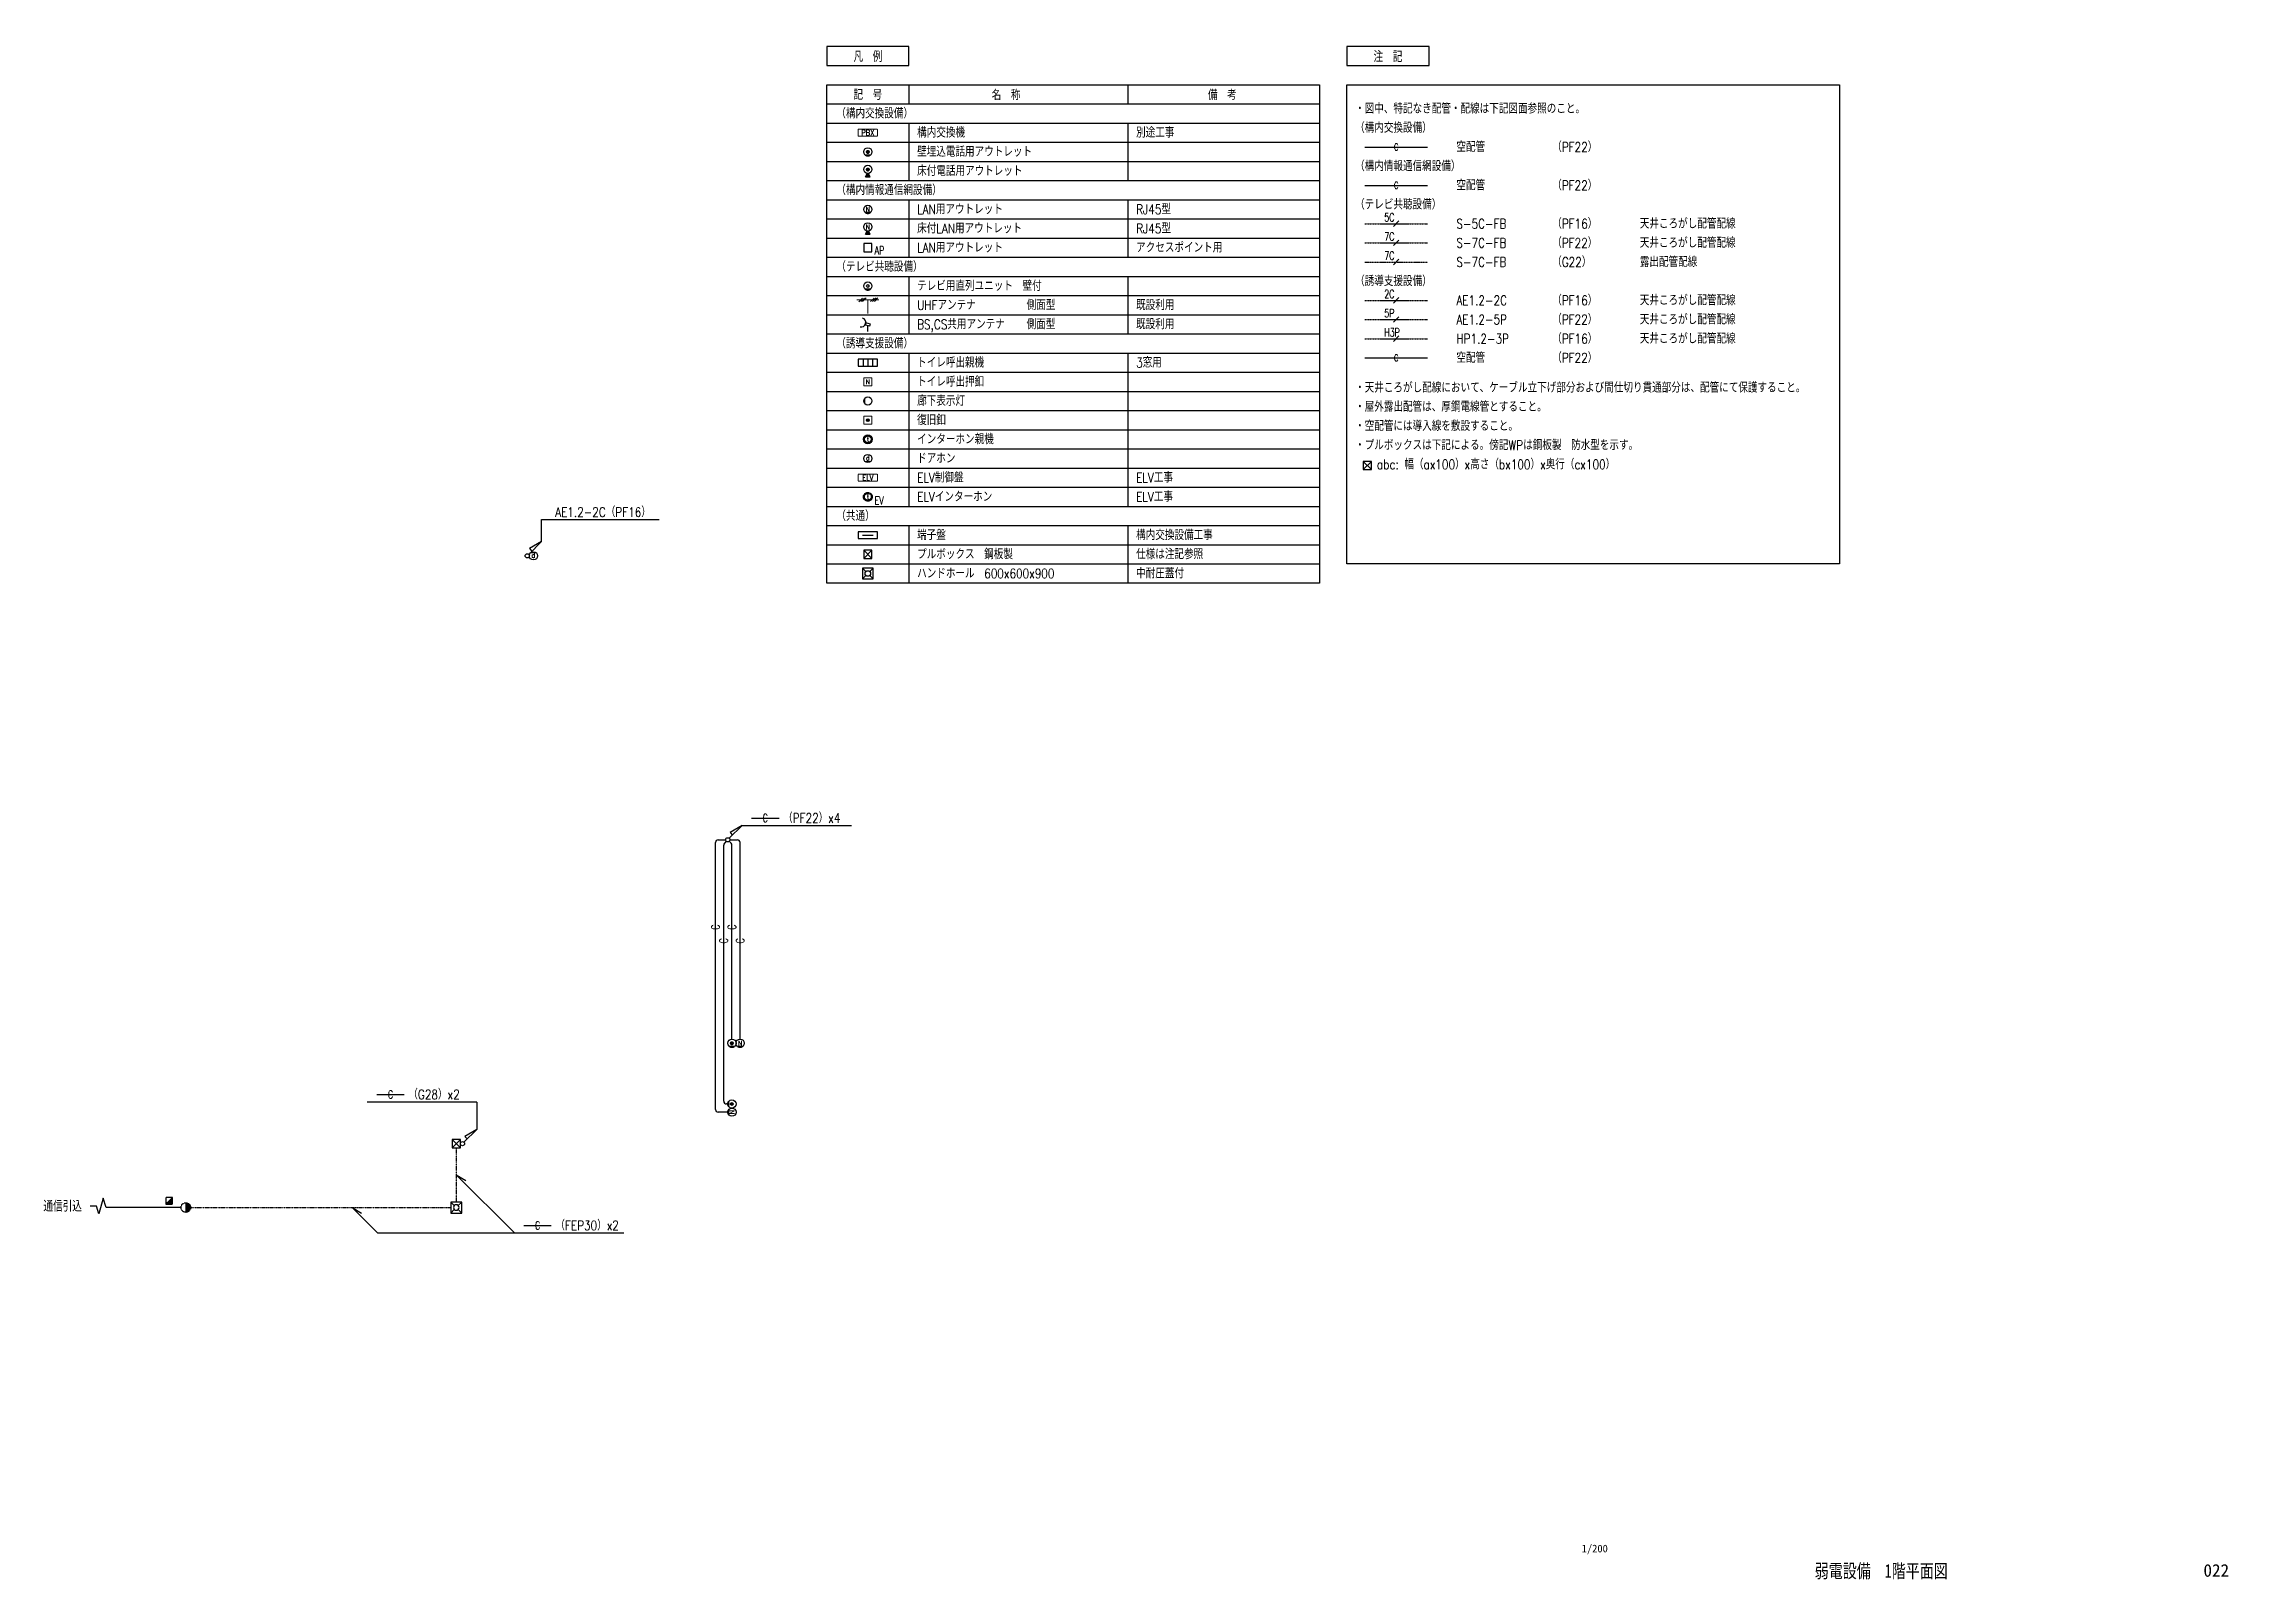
# Model space of a CAD drawing. Header units: millimetres. Extents: x 2708 to 176605, y 1463 to 57550.
# Drawn here: x 2708 to 82514, y 1463 to 57550 of the extents above; entities that cross this region are included whole.
import ezdxf
from ezdxf.enums import TextEntityAlignment as Align

# ---------------------------------------------------------------- set-up
doc = ezdxf.new("R2010")
doc.units = ezdxf.units.MM
doc.header["$LTSCALE"] = 0.2
doc.set_wipeout_variables(frame=1)
for name, pattern in [('CENTER', [50.8, 31.75, -6.35, 6.35, -6.35]), ('DASHED', [19.05, 12.7, -6.35]), ('HIDDEN', [9.525, 6.35, -3.175]), ('PHANTOM', [63.5, 31.75, -6.35, 6.35, -6.35, 6.35, -6.35])]:
    doc.linetypes.add(name, pattern=pattern)
for name, color, linetype in [('1 シンボル', 2, 'Continuous'), ('1_シンボル', 2, 'Continuous'), ('1_乗数', 3, 'Continuous'), ('1_強調文字', 4, 'Continuous'), ('1_文字', 3, 'Continuous'), ('1_枠', 7, 'Continuous'), ('1_配線_1', 1, 'Continuous'), ('1_配線_3', 1, 'DASHED'), ('1_配線_4', 1, 'CENTER'), ('1_配線_5', 1, 'PHANTOM'), ('枠内記述', 3, 'Continuous')]:
    doc.layers.add(name, color=color, linetype=linetype)
doc.styles.get("Standard").update_dxf_attribs({"font": 'simplex.shx', "width": 0.8, "bigfont": 'extfont2.shx'})
doc.styles.add('ゴシック', font='MS Gothic.ttf', dxfattribs={"height": 4})
pattern_1 = [(0, (-9108.5954, -6550), (0, 3.175), [])]
pattern_2 = [(0, (-9891.4046, -6700), (0, 3.175), [])]

msp = doc.modelspace()

# ---------------------------------------------------------------- texts
at = {"layer": '1_シンボル', "width": 0.8}
msp.add_text('d', height=180, dxfattribs=at).set_placement((20594, 38770), align=Align.CENTER)
at = {"layer": '1_乗数', "linetype": 'Continuous', "lineweight": 0, "width": 0.7}
for p in [(29070, 29269), (15378, 19171), (20751, 14387)]:
    msp.add_text('C', height=300, dxfattribs=at).set_placement(p, align=Align.MIDDLE)
for p in [(27249, 25283), (27549, 24783), (27849, 25283), (28149, 24783)]:
    msp.add_text('C', height=300, rotation=90, dxfattribs=at).set_placement(p, align=Align.MIDDLE)
at = {"layer": '1_強調文字', "width": 0.8}
msp.add_text('通信引込', height=400, dxfattribs=at).set_placement((3402, 15095), align=Align.MIDDLE_CENTER)
at = {"layer": '1_文字', "width": 0.8}
for s, p in [('AE1.2-2C（PF16）', (21393, 40266)), ('（PF22）x4', (29720, 29094)), ('（G28）x2', (16028, 18996)), ('（FEP30）x2', (21401, 14212))]:
    msp.add_text(s, height=350, dxfattribs=at).set_placement(p)
at = {"layer": '枠内記述', "linetype": 'ByBlock', "lineweight": -2, "style": 'ゴシック'}
msp.add_text('1/200', height=280, dxfattribs=at).set_placement((58895, 2447))
msp.add_text('1/200', height=280, dxfattribs=at).set_placement((58895, 2447))
at = {"layer": '枠内記述', "linetype": 'ByBlock', "lineweight": -2, "style": 'ゴシック', "width": 0.75}
msp.add_text('弱電設備\u30001階平面図', height=500, dxfattribs=at).set_placement((69835, 1769), align=Align.MIDDLE_CENTER)
at = {"layer": '枠内記述', "style": 'ゴシック'}
msp.add_text('022', height=460, dxfattribs=at).set_placement((81605, 1558))

# ---------------------------------------------------------------- blocks, each defined once
blk = doc.blocks.new('C-立上り')
at = {"color": 0, "linetype": 'ByBlock'}
blk.add_line((54, 54), (521, 521), dxfattribs=at)
blk.add_lwpolyline([(521, 521), (81, 267), (174, 174)], dxfattribs=at)
blk.add_circle((0, 0), 77, dxfattribs=at)
blk = doc.blocks.new('盤記号1')
at = {"layer": '1_シンボル', "color": 0, "linetype": 'ByBlock', "lineweight": -2}
blk.add_lwpolyline([(-350, 0), (350, 0), (350, 250), (-350, 250)], close=True, dxfattribs=at)
at = {"layer": '1_シンボル', "color": 0, "linetype": 'ByBlock', "lineweight": 0, "width": 0.8}
blk.add_text('ELV', height=200, dxfattribs=at).set_placement((0, 125), align=Align.MIDDLE)
blk = doc.blocks.new('IT-表示盤')
at = {"color": 0}
for p, q in [((-175, 250), (-175, 0)), ((0, 250), (0, 0)), ((175, 250), (175, 0))]:
    blk.add_line(p, q, dxfattribs=at)
blk.add_lwpolyline([(-350, 0), (350, 0), (350, 250), (-350, 250)], close=True, dxfattribs=at)
blk = doc.blocks.new('呼出ボタン')
at = {"color": 0, "lineweight": 0}
blk.add_lwpolyline([(-150, 300), (150, 300), (150, 0), (-150, 0)], close=True, dxfattribs=at)
at = {"color": 0, "lineweight": 0, "width": 0.8}
blk.add_text('N', height=180, dxfattribs=at).set_placement((0, 150), align=Align.MIDDLE)
blk = doc.blocks.new('復旧ボタン')
blk.add_hatch(color=0).paths.add_polyline_path([(50, 150, 1), (-50, 150, 1)])
at = {"color": 0, "lineweight": 0}
blk.add_lwpolyline([(-150, 300), (150, 300), (150, 0), (-150, 0)], close=True, dxfattribs=at)
at = {"color": 0}
blk.add_circle((0, 150), 50, dxfattribs=at)
blk = doc.blocks.new('IT-表示灯')
blk.add_hatch(color=0).paths.add_polyline_path([(34, 95, 0.173823), (0, 0, 0.173823), (34, -95)])
at = {"color": 0}
blk.add_line((34, -95), (34, 95), dxfattribs=at)
blk.add_circle((150, 0), 150, dxfattribs=at)
blk = doc.blocks.new('IT-ﾄﾞｱﾎﾝ')
at = {"linetype": 'ByBlock'}
blk.add_hatch(color=256, dxfattribs=at).paths.add_polyline_path([(-95, 34, 0.358477), (95, 34)])
blk.add_line((95, 34), (-95, 34), dxfattribs=at)
blk.add_circle((0, 150), 150, dxfattribs=at)
at = {"color": 0, "linetype": 'ByBlock', "width": 0.8}
blk.add_text('d', height=180, dxfattribs=at).set_placement((-5, 75), align=Align.CENTER)
blk = doc.blocks.new('IT-ｲﾝﾀｰﾎﾝ親W')
at = {"linetype": 'ByBlock'}
blk.add_hatch(color=0, dxfattribs=at).paths.add_polyline_path([(102, 36), (-102, 36, 0.358477)])
at = {"color": 0, "linetype": 'ByBlock'}
blk.add_line((-102, 36), (102, 36), dxfattribs=at)
for radius in [160, 125]:
    blk.add_circle((0, 160), radius, dxfattribs=at)
at = {"color": 0, "linetype": 'ByBlock', "width": 0.8}
blk.add_text('t', height=180, dxfattribs=at).set_placement((6, 70), align=Align.CENTER)
blk = doc.blocks.new('ET-端子盤')
at = {"color": 0, "linetype": 'ByBlock'}
blk.add_line((-193, 125), (193, 125), dxfattribs=at)
blk.add_lwpolyline([(-350, 0), (350, 0), (350, 250), (-350, 250)], close=True, dxfattribs=at)
blk = doc.blocks.new('PBX')
at = {"color": 0, "linetype": 'ByBlock', "lineweight": 0}
blk.add_lwpolyline([(-350, 0), (350, 0), (350, 250), (-350, 250)], close=True, dxfattribs=at)
at = {"color": 0, "linetype": 'ByBlock', "lineweight": 0, "width": 0.8}
blk.add_text('PBX', height=200, dxfattribs=at).set_placement((0, 125), align=Align.MIDDLE)
blk = doc.blocks.new('TE-電話ｱｳﾄﾚｯﾄW')
at = {"linetype": 'ByBlock'}
h = blk.add_hatch(dxfattribs=at)
h.set_pattern_fill('LINE', color=0, style=0)
h.set_pattern_definition(pattern_1)
h.paths.add_polyline_path([(-95, 34, 0.173823), (0, 0, 0.173823), (95, 34)])
h = blk.add_hatch(dxfattribs=at)
h.set_pattern_fill('LINE', color=0, style=0)
h.set_pattern_definition(pattern_1)
h.paths.add_polyline_path([(0, 200, 1), (0, 100, 1)])
at = {"color": 0, "linetype": 'ByBlock'}
blk.add_line((95, 34), (-95, 34), dxfattribs=at)
for radius in [150, 50]:
    blk.add_circle((0, 150), radius, dxfattribs=at)
blk = doc.blocks.new('O-ｺﾝｾﾝﾄTEL F')
at = {"linetype": 'ByBlock'}
h = blk.add_hatch(dxfattribs=at)
h.set_pattern_fill('LINE', color=0, style=0)
h.set_pattern_definition(pattern_2)
h.paths.add_polyline_path([(50, 0, 1), (-50, 0, 1)])
h = blk.add_hatch(dxfattribs=at)
h.set_pattern_fill('LINE', color=0, style=0)
h.set_pattern_definition(pattern_2)
h.paths.add_polyline_path([(89, -268), (20, -149, -0.068545), (-20, -149), (-89, -268)])
at = {"color": 0, "linetype": 'ByBlock'}
for p, q in [((-89, -268), (-20, -149)), ((-89, -268), (89, -268)), ((89, -268), (20, -149))]:
    blk.add_line(p, q, dxfattribs=at)
for radius in [150, 50]:
    blk.add_circle((0, 0), radius, dxfattribs=at)
blk = doc.blocks.new('C-ｼﾞｬﾝｸｼｮﾝﾎﾞｯｸｽ')
at = {"color": 0, "linetype": 'ByBlock'}
blk.add_lwpolyline([(-150, -150), (150, -150), (150, 150), (-150, 150)], close=True, dxfattribs=at)
blk = doc.blocks.new('O- LAN F')
at = {"linetype": 'ByBlock'}
h = blk.add_hatch(dxfattribs=at)
h.set_pattern_fill('LINE', color=0, style=0)
h.set_pattern_definition([(0, (-10596.366, -21900), (0, 3.175), [])])
h.paths.add_polyline_path([(89, -268), (20, -149, -0.068545), (-20, -149), (-89, -268)])
at = {"color": 0, "linetype": 'ByBlock'}
for p, q in [((-89, -268), (-20, -149)), ((-89, -268), (89, -268)), ((89, -268), (20, -149))]:
    blk.add_line(p, q, dxfattribs=at)
at = {"linetype": 'ByBlock'}
blk.add_circle((0, 0), 150, dxfattribs=at)
at = {"color": 0, "linetype": 'ByBlock', "width": 0.8}
blk.add_text('N', height=180, dxfattribs=at).set_placement((0, -92), align=Align.CENTER)
blk = doc.blocks.new('T-直列ﾕﾆｯﾄW')
at = {"linetype": 'ByBlock'}
h = blk.add_hatch(dxfattribs=at)
h.set_pattern_fill('LINE', color=0, style=0)
h.set_pattern_definition([(0, (-51108.5954, -4939.648), (0, 3.175), [])])
h.paths.add_polyline_path([(112, 50), (-112, 50, 0.213422), (0, 0, 0.213422)])
at = {"color": 0, "linetype": 'ByBlock'}
blk.add_line((-112, 50), (112, 50), dxfattribs=at)
for radius in [150, 50]:
    blk.add_circle((0, 150), radius, dxfattribs=at)
blk = doc.blocks.new('C-ﾌﾟﾙﾎﾞｯｸｽ')
at = {"color": 0, "linetype": 'ByBlock'}
for p, q in [((-150, 150), (150, -150)), ((150, 150), (-150, -150))]:
    blk.add_line(p, q, dxfattribs=at)
blk.add_lwpolyline([(-150, -150), (150, -150), (150, 150), (-150, 150)], close=True, dxfattribs=at)
blk = doc.blocks.new('C-情報ｱｳﾄﾚｯﾄW-1')
at = {"linetype": 'ByBlock'}
h = blk.add_hatch(dxfattribs=at)
h.set_pattern_fill('LINE', color=0, style=0)
h.set_pattern_definition([(0, (-8488.8142, -21750), (0, 3.175), [])])
h.paths.add_polyline_path([(-95, 34, 0.173823), (0, 0, 0.173823), (95, 34)])
blk.add_line((95, 34), (-95, 34), dxfattribs=at)
blk.add_circle((0, 150), 150, dxfattribs=at)
at = {"color": 0, "linetype": 'ByBlock', "width": 0.8}
blk.add_text('N', height=180, dxfattribs=at).set_placement((0, 150), align=Align.MIDDLE)
blk = doc.blocks.new('T-ﾊﾟﾗﾎﾞﾗｱﾝﾃﾅ')
at = {"color": 0, "linetype": 'ByBlock'}
blk.add_line((0, 332), (0, 0), dxfattribs=at)
blk.add_lwpolyline([(-118, 364), (118, 301), (144, 398), (-92, 461)], close=True, dxfattribs=at)
blk.add_ellipse((-331, 478), major_axis=(-118, 204), ratio=1, start_param=2.3561945, end_param=5.4977871, dxfattribs=at)
blk = doc.blocks.new('OL-埋設表A')
at = {"linetype": 'ByBlock'}
blk.add_hatch(color=0, dxfattribs=at).paths.add_polyline_path([(125, 125), (-125, -125), (125, -125)])
at = {"color": 0, "linetype": 'ByBlock'}
blk.add_line((125, 125), (-125, -125), dxfattribs=at)
blk.add_lwpolyline([(-125, -125), (125, -125), (125, 125), (-125, 125)], close=True, dxfattribs=at)
blk = doc.blocks.new('OL-ｺﾝｸﾘｰﾄ柱')
at = {"linetype": 'ByBlock'}
blk.add_hatch(color=0, dxfattribs=at).paths.add_polyline_path([(175, 0, 0.414214), (0, 175), (0, -175, 0.414214)])
at = {"color": 0, "linetype": 'ByBlock'}
blk.add_line((0, 175), (0, -175), dxfattribs=at)
blk.add_circle((0, 0), 175, dxfattribs=at)
blk = doc.blocks.new('OL-受電点')
at = {"color": 0, "linetype": 'ByBlock'}
for p, q in [((238.70308, 0), (0, 0)), ((324.72368, -284.30004), (238.70308, 0)), ((472.88872, 284.3008), (324.72368, -284.30004)), ((583.604, -53.502404), (472.88872, 284.3008))]:
    blk.add_line(p, q, dxfattribs=at)
blk = doc.blocks.new('C-立下り')
at = {"color": 0, "linetype": 'ByBlock'}
blk.add_line((-54, -54), (-521, -521), dxfattribs=at)
blk.add_lwpolyline([(-521, -521), (-81, -267), (-174, -174)], dxfattribs=at)
blk.add_circle((0, 0), 77, dxfattribs=at)
blk = doc.blocks.new('OL-ﾊﾝﾄﾞﾎｰﾙ-1')
at = {"color": 0, "linetype": 'ByBlock'}
for p, q in [((-200, 200), (-72, 72)), ((-200, 200), (-72, 72)), ((72, 72), (200, 200)), ((-200, -200), (-72, -72)), ((-200, -200), (-72, -72)), ((72, -72), (200, -200))]:
    blk.add_line(p, q, dxfattribs=at)
blk.add_lwpolyline([(-200, -200), (200, -200), (200, 200), (-200, 200)], close=True, dxfattribs=at)
blk.add_ellipse((0, 0), major_axis=(-71.7, 71.7), ratio=1, start_param=3.926991, end_param=10.210176, dxfattribs=at)

# ---------------------------------------------------------------- hatches: boundary and pattern name
at = {"layer": '1_シンボル'}
msp.add_hatch(color=256, dxfattribs=at).paths.add_polyline_path([(20694, 38961, 0.358477), (20504, 38961)])

# ---------------------------------------------------------------- linework, layer by layer
msp.add_line((20504, 38961), (20694, 38961), dxfattribs=at)
msp.add_circle((20599, 38845), 150, dxfattribs=at)
at = {"layer": '1_文字'}
for p, q in [((20893, 40166), (25193, 40166)), ((20893, 39366), (20893, 40166)), ((28220, 28994), (32220, 28994)), ((18528, 18896), (14528, 18896)), ((18528, 18896), (18528, 17896)), ((17780, 16233), (19901, 14112)), ((17780, 16233), (18126, 16033)), ((13972, 15041), (14901, 14112)), ((13972, 15041), (14318, 14841)), ((14901, 14112), (23901, 14112))]:
    msp.add_line(p, q, dxfattribs=at)
at = {"layer": '1_配線_1'}
for p, q in [((28570, 29269), (29570, 29269)), ((27249, 18624), (27249, 28373)), ((27349, 28473), (27622, 28473)), ((27549, 18924), (27549, 28281)), ((27645, 28418), (27578, 28352)), ((27754, 28418), (27820, 28352)), ((27776, 28473), (28049, 28473)), ((27849, 21194), (27849, 28281)), ((28149, 21194), (28149, 28373)), ((14878, 19171), (15878, 19171)), ((27699, 18524), (27349, 18524)), ((27699, 18824), (27649, 18824)), ((7724, 15041), (4985, 15041)), ((20251, 14387), (21251, 14387))]:
    msp.add_line(p, q, dxfattribs=at)
for centre, start, end in [((27349, 28373), 90, 180), ((27649, 28281), 135, 180), ((27749, 28281), 0, 45), ((28049, 28373), 0, 90), ((27349, 18624), 180, 270), ((27649, 18924), 180, 270)]:
    msp.add_arc(centre, 100, start, end, dxfattribs=at)
at = {"layer": '1_配線_5'}
for p, q in [((17780, 17225), (17780, 15241)), ((8074, 15041), (17580, 15041))]:
    msp.add_line(p, q, dxfattribs=at)

# ---------------------------------------------------------------- block references
at = {"layer": '1 シンボル'}
for p in [(20372, 38845), (27699, 28473)]:
    msp.add_blockref('C-立上り', p, dxfattribs=at)
at = {"layer": '1_シンボル', "lineweight": -3}
msp.add_blockref('TE-電話ｱｳﾄﾚｯﾄW', (27849, 20894), dxfattribs=at)
at = {"layer": '1_シンボル', "linetype": 'ByBlock', "lineweight": -3}
msp.add_blockref('C-情報ｱｳﾄﾚｯﾄW-1', (28149, 20894), dxfattribs=at)
at = {"layer": '1_シンボル', "lineweight": -3, "rotation": 270}
msp.add_blockref('TE-電話ｱｳﾄﾚｯﾄW', (27699, 18824), dxfattribs=at)
at = {"layer": '1_シンボル', "linetype": 'ByBlock', "lineweight": -3, "rotation": 270}
msp.add_blockref('C-情報ｱｳﾄﾚｯﾄW-1', (27699, 18524), dxfattribs=at)
at = {"layer": '1_シンボル', "linetype": 'ByBlock', "rotation": 180}
msp.add_blockref('C-立下り', (18007, 17375), dxfattribs=at)
at = {"layer": '1_シンボル', "lineweight": 0}
msp.add_blockref('C-ﾌﾟﾙﾎﾞｯｸｽ', (17780, 17375), dxfattribs=at)
at = {"layer": '1_シンボル', "linetype": 'ByBlock'}
msp.add_blockref('OL-受電点', (4402, 15095), dxfattribs=at)
at = {"layer": '1_シンボル', "color": 7, "linetype": 'HIDDEN'}
for name, p in [('OL-埋設表A', (7289, 15284)), ('OL-ｺﾝｸﾘｰﾄ柱', (7899, 15041))]:
    msp.add_blockref(name, p, dxfattribs=at)
at = {"layer": '1_シンボル'}
msp.add_blockref('OL-ﾊﾝﾄﾞﾎｰﾙ-1', (17780, 15041), dxfattribs=at)

msp.set_redraw_order([(e.dxf.handle, doc.entitydb.next_handle()) for e in msp.query("TEXT MTEXT ATTDEF DIMENSION ARC_DIMENSION")])  # texts and dimensions are drawn at this point

# ---------------------------------------------------------------- wipeouts: each hides what was drawn before it
msp.add_wipeout([(31215, 57550), (68415, 57550), (68415, 37750), (31215, 37750)])

# ---------------------------------------------------------------- next in the draw order: linework, layer by layer
at = {"layer": '1_シンボル', "color": 7, "lineweight": 0}
for p, q in [((32416, 48199), (33214, 48199)), ((32619, 48255), (32487, 48124)), ((32688, 48260), (32556, 48128)), ((32757, 48265), (32625, 48133)), ((32815, 48199), (32815, 47699)), ((33049, 48260), (32917, 48128)), ((33118, 48265), (32986, 48133)), ((33186, 48270), (33055, 48138))]:
    msp.add_line(p, q, dxfattribs=at)
at = {"layer": '1_乗数', "linetype": 'Continuous', "lineweight": -3}
for p, q in [((52215, 51075), (52015, 50875)), ((52215, 50375), (52015, 50175)), ((52215, 49675), (52015, 49475)), ((52215, 48275), (52015, 48075)), ((52215, 47575), (52015, 47375)), ((52215, 46875), (52015, 46675))]:
    msp.add_line(p, q, dxfattribs=at)
at = {"layer": '1_強調文字', "color": 2}
for points in [[(31315, 56750), (34315, 56750), (34315, 57450), (31315, 57450)], [(50315, 56750), (53315, 56750), (53315, 57450), (50315, 57450)]]:
    msp.add_lwpolyline(points, close=True, dxfattribs=at)
at = {"layer": '1_枠', "color": 3}
for p, q in [((34315, 56050), (34315, 55350)), ((42315, 56050), (42315, 55350)), ((34315, 54650), (34315, 52550)), ((42315, 54650), (42315, 52550)), ((34315, 51850), (34315, 49750)), ((42315, 51850), (42315, 49750)), ((34315, 49050), (34315, 46950)), ((42315, 49050), (42315, 46950)), ((34315, 46250), (34315, 40650)), ((42315, 46250), (42315, 40650)), ((34315, 39950), (34315, 37850)), ((42315, 39950), (42315, 37850))]:
    msp.add_line(p, q, dxfattribs=at)
at = {"layer": '1_枠'}
for p, q in [((31315, 55350), (49315, 55350)), ((31315, 54650), (49315, 54650)), ((31315, 53950), (49315, 53950)), ((31315, 53250), (49315, 53250)), ((31315, 52550), (49315, 52550)), ((31315, 51850), (49315, 51850)), ((31315, 51150), (49315, 51150)), ((31315, 50450), (49315, 50450)), ((31315, 49750), (49315, 49750)), ((31315, 49050), (49315, 49050)), ((31315, 48350), (49315, 48350)), ((31315, 47650), (49315, 47650)), ((31315, 46950), (49315, 46950)), ((31315, 46250), (49315, 46250)), ((31315, 45550), (49315, 45550)), ((31315, 44850), (49315, 44850)), ((31315, 44150), (49315, 44150)), ((31315, 43450), (49315, 43450)), ((31315, 42750), (49315, 42750)), ((31315, 42050), (49315, 42050)), ((31315, 41350), (49315, 41350)), ((31315, 40650), (49315, 40650)), ((31315, 39950), (49315, 39950)), ((31315, 39250), (49315, 39250)), ((31315, 38550), (49315, 38550))]:
    msp.add_line(p, q, dxfattribs=at)
at = {"layer": '1_枠', "color": 2}
for points in [[(31315, 49750), (31315, 56050), (49315, 56050), (49315, 37850), (31315, 37850)], [(68315, 38550), (50315, 38550), (50315, 56050), (68315, 56050)]]:
    msp.add_lwpolyline(points, close=True, dxfattribs=at)
at = {"layer": '1_配線_1'}
for p, q in [((50965, 53775), (53265, 53775)), ((50965, 52375), (53265, 52375)), ((50965, 46075), (53265, 46075))]:
    msp.add_line(p, q, dxfattribs=at)
at = {"layer": '1_配線_3'}
msp.add_line((50965, 49575), (53265, 49575), dxfattribs=at)
at = {"layer": '1_配線_4'}
for p, q in [((50965, 50975), (53265, 50975)), ((50965, 50275), (53265, 50275)), ((50965, 48175), (53265, 48175)), ((50965, 47475), (53265, 47475)), ((50965, 46775), (53265, 46775))]:
    msp.add_line(p, q, dxfattribs=at)

# ---------------------------------------------------------------- next in the draw order: block references
at = {"layer": '1_シンボル', "color": 7, "linetype": 'HIDDEN'}
for name, p in [('PBX', (32815, 54175)), ('IT-ｲﾝﾀｰﾎﾝ親W', (32815, 40840))]:
    msp.add_blockref(name, p, dxfattribs=at)
at = {"layer": '1_シンボル', "lineweight": -3}
msp.add_blockref('TE-電話ｱｳﾄﾚｯﾄW', (32815, 53450), dxfattribs=at)
at = {"layer": '1_シンボル'}
for name, p in [('O-ｺﾝｾﾝﾄTEL F', (32815, 52959)), ('O- LAN F', (32815, 50859)), ('T-直列ﾕﾆｯﾄW', (32815, 48550)), ('IT-表示盤', (32815, 45775)), ('呼出ボタン', (32815, 45050)), ('IT-表示灯', (32665, 44500)), ('復旧ボタン', (32815, 43650)), ('IT-ｲﾝﾀｰﾎﾝ親W', (32815, 42940)), ('IT-ﾄﾞｱﾎﾝ', (32815, 42250)), ('OL-ﾊﾝﾄﾞﾎｰﾙ-1', (32815, 38200))]:
    msp.add_blockref(name, p, dxfattribs=at)
at = {"layer": '1_シンボル', "linetype": 'ByBlock', "lineweight": -3}
msp.add_blockref('C-情報ｱｳﾄﾚｯﾄW-1', (32815, 51350), dxfattribs=at)
at = {"layer": '1_シンボル', "linetype": 'Continuous'}
msp.add_blockref('C-ｼﾞｬﾝｸｼｮﾝﾎﾞｯｸｽ', (32815, 50100), dxfattribs=at)
at = {"layer": '1_シンボル', "color": 7, "xscale": 0.7, "yscale": 0.7, "zscale": 0.7}
msp.add_blockref('T-ﾊﾟﾗﾎﾞﾗｱﾝﾃﾅ', (32806, 47033), dxfattribs=at)
at = {"layer": '1_シンボル', "color": 7, "linetype": 'HIDDEN', "lineweight": 0}
msp.add_blockref('盤記号1', (32815, 41575), dxfattribs=at)
at = {"layer": '1_シンボル', "lineweight": 0}
for p in [(51065, 42145), (32815, 38900)]:
    msp.add_blockref('C-ﾌﾟﾙﾎﾞｯｸｽ', p, dxfattribs=at)
at = {"layer": '1_シンボル', "linetype": 'Continuous', "lineweight": 0}
msp.add_blockref('ET-端子盤', (32815, 39475), dxfattribs=at)

# ---------------------------------------------------------------- next in the draw order: texts
at = {"layer": '1_シンボル', "color": 3, "linetype": 'ByBlock', "width": 0.7}
msp.add_text('EV', height=300, dxfattribs=at).set_placement((33058, 40717))
at = {"layer": '1_乗数', "linetype": 'Continuous', "lineweight": 0, "width": 0.7}
for p in [(52115, 53775), (52115, 52375), (52115, 46075)]:
    msp.add_text('C', height=250, dxfattribs=at).set_placement(p, align=Align.MIDDLE)
for s, p in [('5C', (51682, 51058)), ('7C', (51682, 50358)), ('7C', (51682, 49658)), ('2C', (51682, 48258)), ('5P', (51682, 47558)), ('H3P', (51682, 46858))]:
    msp.add_text(s, height=300, dxfattribs=at).set_placement(p)
at = {"layer": '1_強調文字', "width": 0.8}
for s, p in [('凡\u3000例', (32815, 57100)), ('注\u3000記', (51815, 57100))]:
    msp.add_text(s, height=400, dxfattribs=at).set_placement(p, align=Align.MIDDLE)
at = {"layer": '1_文字', "width": 0.8}
for s, p in [('記\u3000号', (32815, 55700)), ('名\u3000称', (37865, 55700)), ('備\u3000考', (45765, 55700))]:
    msp.add_text(s, height=350, dxfattribs=at).set_placement(p, align=Align.MIDDLE)
for s, p in [('（構内交換設備）', (31665, 54825)), ('・図中、特記なき配管・配線は下記図面参照のこと。', (50615, 55000)), ('構内交換機', (34615, 54125)), ('別途工事', (42615, 54125)), ('（構内交換設備）', (50615, 54300)), ('空配管', (54315, 53600)), ('（PF22）', (57815, 53600)), ('（構内情報通信網設備）', (50615, 52900)), ('（構内情報通信網設備）', (31665, 52025)), ('（テレビ共聴設備）', (50615, 51500)), ('空配管', (54315, 52200)), ('（PF22）', (57815, 52200)), ('LAN用アウトレット', (34615, 51325)), ('RJ45型', (42615, 51325)), ('S-5C-FB', (54315, 50800)), ('（PF16）', (57815, 50800)), ('天井ころがし配管配線', (61015, 50800)), ('LAN用アウトレット', (34615, 49925)), ('アクセスポイント用', (42615, 49925)), ('RJ45型', (42615, 50625)), ('S-7C-FB', (54315, 50100)), ('（PF22）', (57815, 50100)), ('天井ころがし配管配線', (61015, 50100)), ('（テレビ共聴設備）', (31665, 49225)), ('S-7C-FB', (54315, 49400)), ('（G22）', (57815, 49400)), ('露出配管配線', (61015, 49400)), ('（誘導支援設備）', (50615, 48700)), ('既設利用', (42615, 47825)), ('AE1.2-2C', (54315, 48000)), ('（PF16）', (57815, 48000)), ('天井ころがし配管配線', (61015, 48000)), ('既設利用', (42615, 47125)), ('AE1.2-5P', (54315, 47300)), ('（PF22）', (57815, 47300)), ('天井ころがし配管配線', (61015, 47300)), ('（誘導支援設備）', (31665, 46425)), ('空配管', (54315, 45900)), ('HP1.2-3P', (54315, 46600)), ('（PF16）', (57815, 46600)), ('（PF22）', (57815, 45900)), ('天井ころがし配管配線', (61015, 46600)), ('トイレ呼出親機', (34615, 45725)), ('3窓用', (42615, 45725)), ('廊下表示灯', (34615, 44325)), ('トイレ呼出押釦', (34615, 45025)), ('・天井ころがし配線において、ケーブル立下げ部分および間仕切り貫通部分は、配管にて保護すること。', (50615, 44810)), ('復旧釦', (34615, 43625)), ('・屋外露出配管は、厚鋼電線管とすること。', (50615, 44110)), ('・空配管には導入線を敷設すること。', (50615, 43410)), ('・プルボックスは下記による。傍記WPは鋼板製\u3000防水型を示す。', (50615, 42710)), ('abc:', (51415, 42010)), ('幅（ax100）x高さ（bx100）x奥行（cx100）', (52415, 42010)), ('（共通）', (31665, 40125)), ('プルボックス\u3000鋼板製', (34615, 38725)), ('仕様は注記参照', (42615, 38725)), ('構内交換設備工事', (42615, 39425)), ('ハンドホール\u3000600x600x900', (34615, 38025)), ('中耐圧蓋付', (42615, 38025))]:
    msp.add_text(s, height=350, dxfattribs=at).set_placement(p)
at = {"layer": '1_文字', "linetype": 'Continuous'}
for s, height, width, p in [('壁埋込電話用アウトレット', 350, 0.8, (34615, 53425)), ('床付電話用アウトレット', 350, 0.8, (34615, 52725)), ('床付LAN用アウトレット', 350, 0.8, (34615, 50625)), ('AP', 300, 0.7, (33065, 49850)), ('テレビ用直列ユニット\u3000壁付', 350, 0.8, (34615, 48525)), ('UHFアンテナ', 350, 0.8, (34615, 47825)), ('側面型', 350, 0.8, (38615, 47825)), ('BS,CS共用アンテナ', 350, 0.8, (34615, 47125)), ('側面型', 350, 0.8, (38615, 47125)), ('インターホン親機', 350, 0.8, (34615, 42925)), ('ドアホン', 350, 0.8, (34615, 42225)), ('ELV制御盤', 350, 0.8, (34615, 41525)), ('ELV工事', 350, 0.8, (42615, 41525)), ('ELVインターホン', 350, 0.8, (34615, 40825)), ('ELV工事', 350, 0.8, (42615, 40825)), ('端子盤', 350, 0.8, (34615, 39425))]:
    msp.add_text(s, height=height, dxfattribs=dict(at, width=width)).set_placement(p)

doc.saveas('drawing.dxf')
